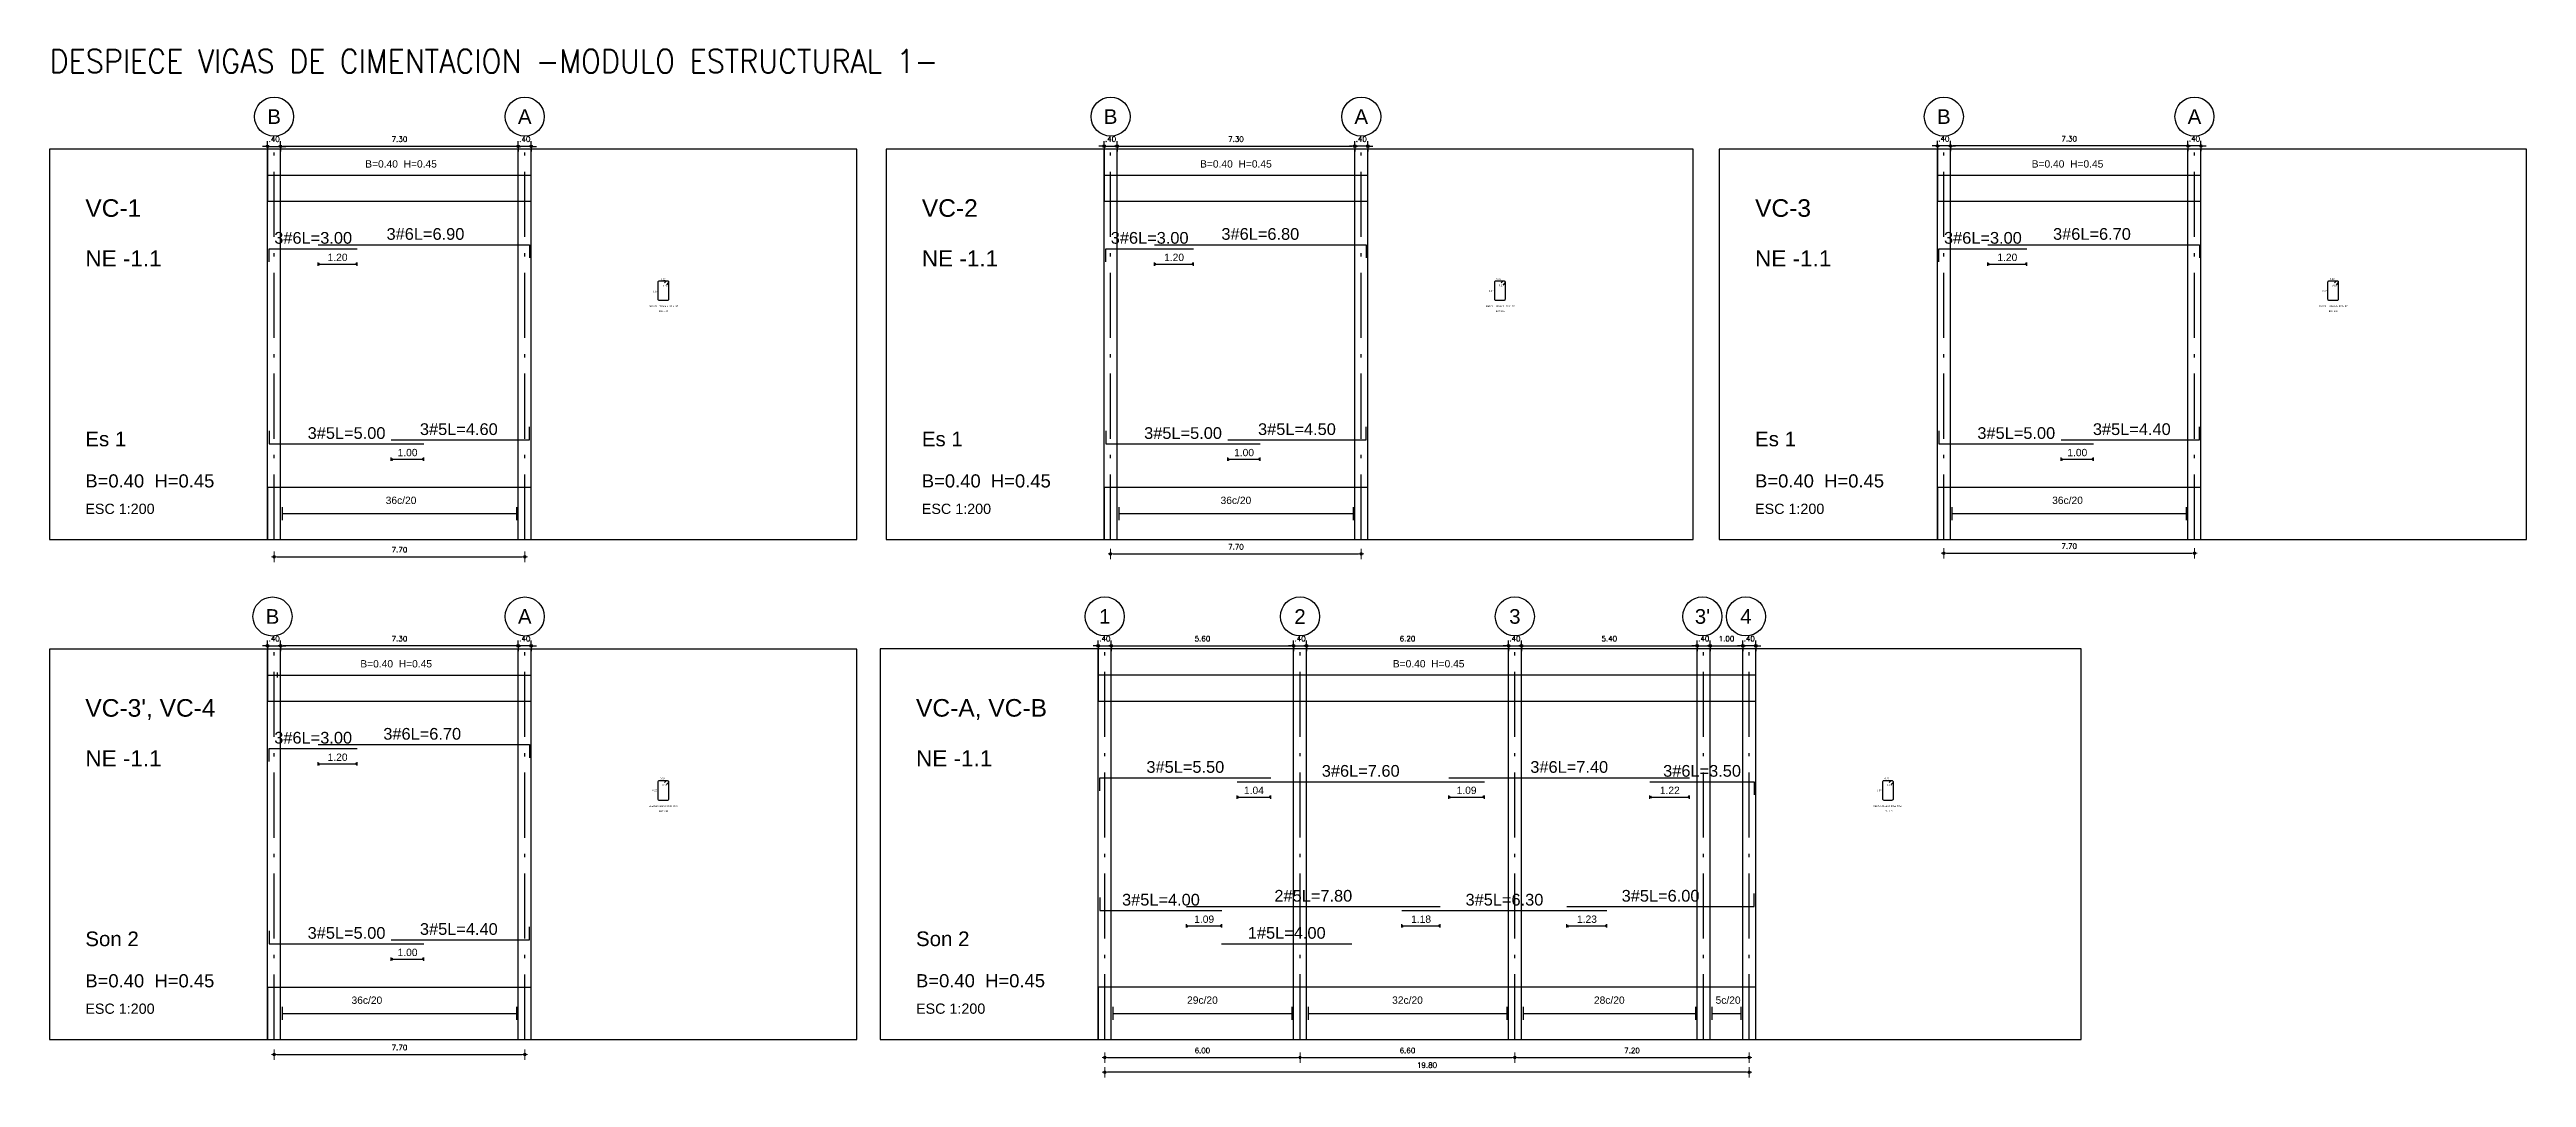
# Model space of a CAD drawing. Header units: feet. Extents: x -398 to 164, y -304 to 319.
# Drawn here: x -398.4 to -322.3, y -215.6 to -184 of the extents above; entities that cross this region are included whole.
import ezdxf
from ezdxf.enums import TextEntityAlignment as Align

# ---------------------------------------------------------------- set-up
doc = ezdxf.new("R2010")
doc.units = ezdxf.units.FT
doc.header["$MEASUREMENT"] = 0
doc.linetypes.add('EJES', pattern=[3, 2, -0.5, 0, -0.5])
doc.layers.get('DEFPOINTS').update_dxf_attribs({"lineweight": 0})
for name, color, linetype in [('ACERO', 6, 'Continuous'), ('AXI', 7, 'Continuous'), ('CAJA-EXT', 7, 'Continuous'), ('CAJA-GEN', 4, 'Continuous'), ('Col', 7, 'Continuous'), ('DEF-REF', 7, 'Continuous'), ('DIM', 7, 'Continuous'), ('DIM-COL', 7, 'Continuous'), ('EJES', 9, 'EJES'), ('ESTR', 7, 'Continuous'), ('Estri', 7, 'Continuous'), ('NIVEL', 7, 'Continuous'), ('NOM-DESP', 7, 'Continuous'), ('TEXTO', 7, 'Continuous'), ('TX-EJES', 7, 'Continuous'), ('TX-V', 3, 'Continuous')]:
    doc.layers.add(name, color=color, linetype=linetype)
doc.layers.add('TX', color=60, linetype='Continuous', lineweight=0)
doc.styles.add('D100N', font='romans.shx', dxfattribs={"height": 0.16})
doc.styles.add('D200N', font='romans.shx', dxfattribs={"width": 0.9, "height": 0.32})
doc.styles.get("Standard").update_dxf_attribs({"font": 'arial.ttf'})
doc.dimstyles.new('D100', dxfattribs={"dimtxt": 0.15, "dimasz": 0.08, "dimexe": 0, "dimexo": 0, "dimgap": 0.14, "dimtad": 1, "dimzin": 4, "dimdsep": 46, "dimtxsty": 'D100N', "dimblk1": 'DIMBLK', "dimblk2": 'DIMBLK', "dimsah": 1, "dimcen": 0.09, "dimse1": 1, "dimse2": 1, "dimclrd": 9, "dimclre": 256, "dimclrt": 256, "dimadec": 0, "dimazin": 0, "dimtfac": 6, "dimtix": 1, "dimtmove": 2, "dimatfit": 3, "dimfxl": 1, "dimtvp": 0.466667, "dimtolj": 1, "dimtzin": 4, "dimarcsym": 0})

msp = doc.modelspace()

# ---------------------------------------------------------------- texts
at = {"layer": 'AXI'}
for p in [(-397.2535, -197.5071), (-371.5535, -197.5071), (-345.9535, -197.5071), (-397.2535, -212.8721), (-371.7321, -212.8705)]:
    msp.add_text('B=0.40  H=0.45', height=0.405, dxfattribs=at).set_placement(p)
at = {"layer": 'DEF-REF'}
for s, p in [('3#6L=3.00', (-390.2535, -190.0138)), ('3#6L=6.90', (-386.8035, -189.8938)), ('3#6L=3.00', (-364.5535, -190.0138)), ('3#6L=6.80', (-361.1535, -189.8938)), ('3#6L=3.00', (-338.9535, -190.0138)), ('3#6L=6.70', (-335.6035, -189.8938)), ('3#5L=4.60', (-385.7785, -195.8938)), ('3#5L=4.50', (-360.0285, -195.8938)), ('3#5L=4.40', (-334.3785, -195.8938)), ('3#5L=5.00', (-389.2285, -196.0138)), ('3#5L=5.00', (-363.5285, -196.0138)), ('3#5L=5.00', (-337.9285, -196.0138)), ('3#6L=3.00', (-390.2535, -205.3788)), ('3#6L=6.70', (-386.9035, -205.2588)), ('3#5L=5.50', (-363.4571, -206.2772)), ('3#6L=7.60', (-358.0692, -206.3972)), ('3#6L=7.40', (-351.6631, -206.2772)), ('3#6L=3.50', (-347.5821, -206.3972)), ('3#5L=4.00', (-364.2071, -210.3572)), ('2#5L=7.80', (-359.5258, -210.2372)), ('3#5L=6.30', (-353.6535, -210.3572)), ('3#5L=6.00', (-348.8571, -210.2372)), ('3#5L=5.00', (-389.2285, -211.3788)), ('3#5L=4.40', (-385.7785, -211.2588)), ('1#5L=4.00', (-360.3421, -211.3772))]:
    msp.add_text(s, height=0.36, dxfattribs=at).set_placement(p, align=Align.CENTER)
at = {"layer": 'DIM'}
for s, p in [('1.20', (-389.5035, -190.5454)), ('1.20', (-363.8035, -190.5454)), ('1.20', (-338.2035, -190.5454)), ('1.00', (-387.3535, -196.5454)), ('1.00', (-361.6535, -196.5454)), ('1.00', (-336.0535, -196.5454)), ('1.20', (-389.5035, -205.9104)), ('1.04', (-361.3506, -206.9288)), ('1.09', (-354.8161, -206.9288)), ('1.22', (-348.5726, -206.9288)), ('1.09', (-362.879, -210.8888)), ('1.18', (-356.2147, -210.8888)), ('1.23', (-351.1178, -210.8888)), ('1.00', (-387.3535, -211.9104))]:
    msp.add_text(s, height=0.225, dxfattribs=at).set_placement(p, align=Align.CENTER)
at = {"layer": 'ESTR'}
for s, height, p in [('0.37', 0.05236, (-379.744, -191.5055)), ('0.32', 0.05236, (-379.5042, -191.1348)), ('0.10', 0.05236, (-379.4371, -191.3389)), ('0.37', 0.05236, (-354.0625, -191.487)), ('0.32', 0.05236, (-353.8227, -191.1163)), ('0.10', 0.05236, (-353.7556, -191.3203)), ('0.37', 0.05236, (-328.4625, -191.487)), ('0.32', 0.05236, (-328.2227, -191.1163)), ('0.10', 0.05236, (-328.1556, -191.3203)), (' 36E#3L=158cm b=32 h=37', 0.052364, (-379.4935, -191.9632)), (' 36E#3L=158cm b=32 h=37', 0.052364, (-353.7935, -191.9632)), ('36E#3L=158cm b=32 h=37', 0.052364, (-328.1935, -191.9632)), ('0.37', 0.05236, (-379.7625, -206.852)), ('0.32', 0.05236, (-379.5227, -206.4813)), ('0.10', 0.05236, (-379.4556, -206.6854)), ('0.37', 0.05236, (-342.1411, -206.8504)), ('0.32', 0.05236, (-341.9013, -206.4797)), ('0.10', 0.05236, (-341.8343, -206.6838)), ('36E#3L=158cm b=32 h=37', 0.052364, (-379.4935, -207.3282)), ('94E#3L=158cm b=32 h=37', 0.052364, (-341.8721, -207.3266))]:
    msp.add_text(s, height=height, dxfattribs=at).set_placement(p, align=Align.CENTER)
at = {"layer": 'NIVEL'}
for p in [(-397.2535, -190.7138), (-371.5535, -190.7138), (-345.9535, -190.7138), (-397.2535, -206.0788), (-371.7321, -206.0772)]:
    msp.add_text('NE -1.1', height=0.495, dxfattribs=at).set_placement(p)
at = {"layer": 'NOM-DESP'}
for s, p in [('VC-1', (-397.2535, -189.1871)), ('VC-2', (-371.5535, -189.1871)), ('VC-3', (-345.9535, -189.1871)), ("VC-3', VC-4", (-397.2535, -204.5522)), ('VC-A, VC-B', (-371.7321, -204.5506))]:
    msp.add_text(s, height=0.54, dxfattribs=at).set_placement(p)
at = {"layer": 'TEXTO'}
for s, p in [('B=0.40  H=0.45', (-387.5535, -187.6738)), ('B=0.40  H=0.45', (-361.9035, -187.6738)), ('B=0.40  H=0.45', (-336.3534, -187.6738)), ('36c/20', (-387.5535, -198.0138)), ('36c/20', (-361.9035, -198.0138)), ('36c/20', (-336.3535, -198.0138)), ('B=0.40  H=0.45', (-387.7035, -203.0388)), ('B=0.40  H=0.45', (-355.9821, -203.0372)), ('36c/20', (-388.6035, -213.3788)), ('29c/20', (-362.9321, -213.3772)), ('32c/20', (-356.6321, -213.3772)), ('28c/20', (-350.4321, -213.3772)), ('5c/20', (-346.7821, -213.3772))]:
    msp.add_text(s, height=0.225, dxfattribs=at).set_placement(p, align=Align.CENTER)
for p in [(-379.348, -192.1125), (-353.648, -192.1125), (-328.048, -192.1125), (-379.348, -207.4776), (-341.7266, -207.476)]:
    msp.add_text('ESC 1:20', height=0.04582, dxfattribs=at).set_placement(p, align=Align.RIGHT)
for p in [(-397.2535, -198.3204), (-371.5535, -198.3204), (-345.9535, -198.3204), (-397.2535, -213.6855), (-371.7321, -213.6839)]:
    msp.add_text('ESC 1:200', height=0.315, dxfattribs=at).set_placement(p)
at = {"layer": 'TX', "insert": (-398.3535, -184.0446), "char_height": 0.72, "attachment_point": 1, "style": 'D200N'}
msp.add_mtext('\\pxql;DESPIECE VIGAS DE CIMENTACION -MODULO ESTRUCTURAL 1-', dxfattribs=at)
at = {"layer": 'TX-EJES'}
for s, p in [('B', (-391.4535, -186.1071)), ('A', (-383.7535, -186.1071)), ('B', (-365.7535, -186.1071)), ('A', (-358.0535, -186.1071)), ('B', (-340.1535, -186.1071)), ('A', (-332.4535, -186.1071)), ('B', (-391.5035, -201.4721)), ('A', (-383.7535, -201.4721)), ('1', (-365.9321, -201.4705)), ('2', (-359.9342, -201.4705)), ('3', (-353.3342, -201.4705)), ("3'", (-347.5711, -201.4705)), ('4', (-346.2342, -201.4705))]:
    msp.add_text(s, height=0.45, dxfattribs=at).set_placement(p, align=Align.MIDDLE)
at = {"layer": 'TX-V'}
for s, p in [('Es 1', (-397.2535, -196.2405)), ('Es 1', (-371.5535, -196.2405)), ('Es 1', (-345.9535, -196.2405)), ('Son 2', (-397.2535, -211.6055)), ('Son 2', (-371.7321, -211.6039))]:
    msp.add_text(s, height=0.45, dxfattribs=at).set_placement(p)

# ---------------------------------------------------------------- blocks, each defined once
blk = doc.blocks.new('DIMBLK')
for q in [(0, 2), (0, -2), (-1, 0), (1, 0)]:
    blk.add_line((0, 0), q)
blk.add_circle((0, 0), 0.5)
blk = doc.blocks.new('*D232')
at = {"layer": 'DEFPOINTS', "color": 9, "lineweight": -2, "transparency": 16777216}
blk.add_line((-391.373, -199.639), (-383.833, -199.639), dxfattribs=at)
at = {"layer": 'DEFPOINTS', "color": 0, "transparency": 16777216}
for p in [(-391.453, -199.107), (-383.753, -199.107), (-383.753, -199.639)]:
    blk.add_point(p, dxfattribs=at)
at = {"layer": 'DEFPOINTS', "color": 9, "lineweight": -2, "transparency": 16777216, "xscale": 0.08, "yscale": 0.08, "zscale": 0.08, "rotation": 180}
blk.add_blockref('DIMBLK', (-391.453, -199.639), dxfattribs=at)
at = {"layer": 'DEFPOINTS', "color": 9, "lineweight": -2, "transparency": 16777216, "xscale": 0.08, "yscale": 0.08, "zscale": 0.08}
blk.add_blockref('DIMBLK', (-383.753, -199.639), dxfattribs=at)
at = {"layer": 'DEFPOINTS', "transparency": 16777216, "insert": (-387.603, -199.419), "char_height": 0.16, "attachment_point": 5, "style": 'D100N'}
blk.add_mtext('\\A1;7.70', dxfattribs=at)
blk = doc.blocks.new('*D233')
at = {"layer": 'DEFPOINTS', "color": 9, "lineweight": -2, "transparency": 16777216}
blk.add_line((-365.673, -199.55), (-358.133, -199.55), dxfattribs=at)
at = {"layer": 'DEFPOINTS', "color": 0, "transparency": 16777216}
for p in [(-365.753, -199.107), (-358.053, -199.107), (-358.053, -199.55)]:
    blk.add_point(p, dxfattribs=at)
at = {"layer": 'DEFPOINTS', "color": 9, "lineweight": -2, "transparency": 16777216, "xscale": 0.08, "yscale": 0.08, "zscale": 0.08, "rotation": 180}
blk.add_blockref('DIMBLK', (-365.753, -199.55), dxfattribs=at)
at = {"layer": 'DEFPOINTS', "color": 9, "lineweight": -2, "transparency": 16777216, "xscale": 0.08, "yscale": 0.08, "zscale": 0.08}
blk.add_blockref('DIMBLK', (-358.053, -199.55), dxfattribs=at)
at = {"layer": 'DEFPOINTS', "transparency": 16777216, "insert": (-361.903, -199.33), "char_height": 0.16, "attachment_point": 5, "style": 'D100N'}
blk.add_mtext('\\A1;7.70', dxfattribs=at)
blk = doc.blocks.new('*D234')
at = {"layer": 'DEFPOINTS', "color": 9, "lineweight": -2, "transparency": 16777216}
blk.add_line((-340.073, -199.53), (-332.533, -199.53), dxfattribs=at)
at = {"layer": 'DEFPOINTS', "color": 0, "transparency": 16777216}
for p in [(-340.153, -199.107), (-332.453, -199.107), (-332.453, -199.53)]:
    blk.add_point(p, dxfattribs=at)
at = {"layer": 'DEFPOINTS', "color": 9, "lineweight": -2, "transparency": 16777216, "xscale": 0.08, "yscale": 0.08, "zscale": 0.08, "rotation": 180}
blk.add_blockref('DIMBLK', (-340.153, -199.53), dxfattribs=at)
at = {"layer": 'DEFPOINTS', "color": 9, "lineweight": -2, "transparency": 16777216, "xscale": 0.08, "yscale": 0.08, "zscale": 0.08}
blk.add_blockref('DIMBLK', (-332.453, -199.53), dxfattribs=at)
at = {"layer": 'DEFPOINTS', "transparency": 16777216, "insert": (-336.303, -199.31), "char_height": 0.16, "attachment_point": 5, "style": 'D100N'}
blk.add_mtext('\\A1;7.70', dxfattribs=at)
blk = doc.blocks.new('*D235')
at = {"layer": 'DEFPOINTS', "color": 9, "lineweight": -2, "transparency": 16777216}
blk.add_line((-365.852, -215.03), (-360.014, -215.03), dxfattribs=at)
at = {"layer": 'DEFPOINTS', "color": 0, "transparency": 16777216}
for p in [(-365.932, -214.47), (-359.934, -214.47), (-359.934, -215.03)]:
    blk.add_point(p, dxfattribs=at)
at = {"layer": 'DEFPOINTS', "color": 9, "lineweight": -2, "transparency": 16777216, "xscale": 0.08, "yscale": 0.08, "zscale": 0.08, "rotation": 180}
blk.add_blockref('DIMBLK', (-365.932, -215.03), dxfattribs=at)
at = {"layer": 'DEFPOINTS', "color": 9, "lineweight": -2, "transparency": 16777216, "xscale": 0.08, "yscale": 0.08, "zscale": 0.08}
blk.add_blockref('DIMBLK', (-359.934, -215.03), dxfattribs=at)
at = {"layer": 'DEFPOINTS', "transparency": 16777216, "insert": (-362.933, -214.81), "char_height": 0.16, "attachment_point": 5, "style": 'D100N'}
blk.add_mtext('\\A1;6.00', dxfattribs=at)
blk = doc.blocks.new('*D236')
at = {"layer": 'DEFPOINTS', "color": 9, "lineweight": -2, "transparency": 16777216}
blk.add_line((-391.373, -214.938), (-383.833, -214.938), dxfattribs=at)
at = {"layer": 'DEFPOINTS', "color": 0, "transparency": 16777216}
for p in [(-391.453, -214.472), (-383.753, -214.472), (-383.753, -214.938)]:
    blk.add_point(p, dxfattribs=at)
at = {"layer": 'DEFPOINTS', "color": 9, "lineweight": -2, "transparency": 16777216, "xscale": 0.08, "yscale": 0.08, "zscale": 0.08, "rotation": 180}
blk.add_blockref('DIMBLK', (-391.453, -214.938), dxfattribs=at)
at = {"layer": 'DEFPOINTS', "color": 9, "lineweight": -2, "transparency": 16777216, "xscale": 0.08, "yscale": 0.08, "zscale": 0.08}
blk.add_blockref('DIMBLK', (-383.753, -214.938), dxfattribs=at)
at = {"layer": 'DEFPOINTS', "transparency": 16777216, "insert": (-387.603, -214.718), "char_height": 0.16, "attachment_point": 5, "style": 'D100N'}
blk.add_mtext('\\A1;7.70', dxfattribs=at)
blk = doc.blocks.new('*D237')
at = {"layer": 'DEFPOINTS', "color": 9, "lineweight": -2, "transparency": 16777216}
blk.add_line((-359.854, -215.03), (-353.414, -215.03), dxfattribs=at)
at = {"layer": 'DEFPOINTS', "color": 0, "transparency": 16777216}
for p in [(-359.934, -214.47), (-353.334, -214.47), (-353.334, -215.03)]:
    blk.add_point(p, dxfattribs=at)
at = {"layer": 'DEFPOINTS', "color": 9, "lineweight": -2, "transparency": 16777216, "xscale": 0.08, "yscale": 0.08, "zscale": 0.08, "rotation": 180}
blk.add_blockref('DIMBLK', (-359.934, -215.03), dxfattribs=at)
at = {"layer": 'DEFPOINTS', "color": 9, "lineweight": -2, "transparency": 16777216, "xscale": 0.08, "yscale": 0.08, "zscale": 0.08}
blk.add_blockref('DIMBLK', (-353.334, -215.03), dxfattribs=at)
at = {"layer": 'DEFPOINTS', "transparency": 16777216, "insert": (-356.634, -214.81), "char_height": 0.16, "attachment_point": 5, "style": 'D100N'}
blk.add_mtext('\\A1;6.60', dxfattribs=at)
blk = doc.blocks.new('*D238')
at = {"layer": 'DEFPOINTS', "color": 9, "lineweight": -2, "transparency": 16777216}
blk.add_line((-353.254, -215.03), (-346.214, -215.03), dxfattribs=at)
at = {"layer": 'DEFPOINTS', "color": 0, "transparency": 16777216}
for p in [(-353.334, -214.47), (-346.134, -214.47), (-346.134, -215.03)]:
    blk.add_point(p, dxfattribs=at)
at = {"layer": 'DEFPOINTS', "color": 9, "lineweight": -2, "transparency": 16777216, "xscale": 0.08, "yscale": 0.08, "zscale": 0.08, "rotation": 180}
blk.add_blockref('DIMBLK', (-353.334, -215.03), dxfattribs=at)
at = {"layer": 'DEFPOINTS', "color": 9, "lineweight": -2, "transparency": 16777216, "xscale": 0.08, "yscale": 0.08, "zscale": 0.08}
blk.add_blockref('DIMBLK', (-346.134, -215.03), dxfattribs=at)
at = {"layer": 'DEFPOINTS', "transparency": 16777216, "insert": (-349.734, -214.81), "char_height": 0.16, "attachment_point": 5, "style": 'D100N'}
blk.add_mtext('\\A1;7.20', dxfattribs=at)
blk = doc.blocks.new('*D239')
at = {"layer": 'DEFPOINTS', "color": 9, "lineweight": -2, "transparency": 16777216}
blk.add_line((-346.214, -215.482), (-365.852, -215.482), dxfattribs=at)
at = {"layer": 'DEFPOINTS', "color": 0, "transparency": 16777216}
for p in [(-365.932, -214.47), (-346.134, -214.47), (-365.932, -215.482)]:
    blk.add_point(p, dxfattribs=at)
at = {"layer": 'DEFPOINTS', "color": 9, "lineweight": -2, "transparency": 16777216, "xscale": 0.08, "yscale": 0.08, "zscale": 0.08, "rotation": 180}
blk.add_blockref('DIMBLK', (-365.932, -215.482), dxfattribs=at)
at = {"layer": 'DEFPOINTS', "color": 9, "lineweight": -2, "transparency": 16777216, "xscale": 0.08, "yscale": 0.08, "zscale": 0.08}
blk.add_blockref('DIMBLK', (-346.134, -215.482), dxfattribs=at)
at = {"layer": 'DEFPOINTS', "transparency": 16777216, "insert": (-356.033, -215.262), "char_height": 0.16, "attachment_point": 5, "style": 'D100N'}
blk.add_mtext('\\A1;19.80', dxfattribs=at)
blk = doc.blocks.new('*D263')
at = {"layer": 'DEFPOINTS', "color": 0, "transparency": 16777216}
for p in [(-332.653, -187.008), (-332.653, -187.107), (-332.253, -187.107)]:
    blk.add_point(p, dxfattribs=at)
at = {"layer": 'DIM', "color": 9, "lineweight": -2, "transparency": 16777216}
for p, q in [((-332.733, -187.008), (-332.813, -187.008)), ((-332.253, -187.008), (-332.653, -187.008)), ((-332.173, -187.008), (-332.093, -187.008))]:
    blk.add_line(p, q, dxfattribs=at)
at = {"layer": 'DIM', "color": 9, "lineweight": -2, "transparency": 16777216, "xscale": 0.08, "yscale": 0.08, "zscale": 0.08}
blk.add_blockref('DIMBLK', (-332.653, -187.008), dxfattribs=at)
at = {"layer": 'DIM', "color": 9, "lineweight": -2, "transparency": 16777216, "xscale": 0.08, "yscale": 0.08, "zscale": 0.08, "rotation": 180}
blk.add_blockref('DIMBLK', (-332.253, -187.008), dxfattribs=at)
at = {"layer": 'DIM', "transparency": 16777216, "insert": (-332.453, -186.788), "char_height": 0.16, "attachment_point": 5, "style": 'D100N'}
blk.add_mtext('\\A1;.40', dxfattribs=at)
blk = doc.blocks.new('*D264')
at = {"layer": 'DEFPOINTS', "color": 0, "transparency": 16777216}
for p in [(-339.953, -187.008), (-339.953, -187.107), (-332.653, -187.107)]:
    blk.add_point(p, dxfattribs=at)
at = {"layer": 'DIM', "color": 9, "lineweight": -2, "transparency": 16777216}
blk.add_line((-332.733, -187.008), (-339.873, -187.008), dxfattribs=at)
at = {"layer": 'DIM', "color": 9, "lineweight": -2, "transparency": 16777216, "xscale": 0.08, "yscale": 0.08, "zscale": 0.08, "rotation": 180}
blk.add_blockref('DIMBLK', (-339.953, -187.008), dxfattribs=at)
at = {"layer": 'DIM', "color": 9, "lineweight": -2, "transparency": 16777216, "xscale": 0.08, "yscale": 0.08, "zscale": 0.08}
blk.add_blockref('DIMBLK', (-332.653, -187.008), dxfattribs=at)
at = {"layer": 'DIM', "transparency": 16777216, "insert": (-336.303, -186.788), "char_height": 0.16, "attachment_point": 5, "style": 'D100N'}
blk.add_mtext('\\A1;7.30', dxfattribs=at)
blk = doc.blocks.new('*D265')
at = {"layer": 'DEFPOINTS', "color": 0, "transparency": 16777216}
for p in [(-340.353, -187.008), (-340.353, -187.107), (-339.953, -187.107)]:
    blk.add_point(p, dxfattribs=at)
at = {"layer": 'DIM', "color": 9, "lineweight": -2, "transparency": 16777216}
for p, q in [((-340.433, -187.008), (-340.513, -187.008)), ((-339.953, -187.008), (-340.353, -187.008)), ((-339.873, -187.008), (-339.793, -187.008))]:
    blk.add_line(p, q, dxfattribs=at)
at = {"layer": 'DIM', "color": 9, "lineweight": -2, "transparency": 16777216, "xscale": 0.08, "yscale": 0.08, "zscale": 0.08}
blk.add_blockref('DIMBLK', (-340.353, -187.008), dxfattribs=at)
at = {"layer": 'DIM', "color": 9, "lineweight": -2, "transparency": 16777216, "xscale": 0.08, "yscale": 0.08, "zscale": 0.08, "rotation": 180}
blk.add_blockref('DIMBLK', (-339.953, -187.008), dxfattribs=at)
at = {"layer": 'DIM', "transparency": 16777216, "insert": (-340.153, -186.788), "char_height": 0.16, "attachment_point": 5, "style": 'D100N'}
blk.add_mtext('\\A1;.40', dxfattribs=at)
blk = doc.blocks.new('*D266')
at = {"layer": 'DEFPOINTS', "color": 0, "transparency": 16777216}
for p in [(-383.953, -187.023), (-383.953, -187.107), (-383.553, -187.107)]:
    blk.add_point(p, dxfattribs=at)
at = {"layer": 'DIM', "color": 9, "lineweight": -2, "transparency": 16777216}
for p, q in [((-384.033, -187.023), (-384.113, -187.023)), ((-383.553, -187.023), (-383.953, -187.023)), ((-383.473, -187.023), (-383.393, -187.023))]:
    blk.add_line(p, q, dxfattribs=at)
at = {"layer": 'DIM', "color": 9, "lineweight": -2, "transparency": 16777216, "xscale": 0.08, "yscale": 0.08, "zscale": 0.08}
blk.add_blockref('DIMBLK', (-383.953, -187.023), dxfattribs=at)
at = {"layer": 'DIM', "color": 9, "lineweight": -2, "transparency": 16777216, "xscale": 0.08, "yscale": 0.08, "zscale": 0.08, "rotation": 180}
blk.add_blockref('DIMBLK', (-383.553, -187.023), dxfattribs=at)
at = {"layer": 'DIM', "transparency": 16777216, "insert": (-383.753, -186.803), "char_height": 0.16, "attachment_point": 5, "style": 'D100N'}
blk.add_mtext('\\A1;.40', dxfattribs=at)
blk = doc.blocks.new('*D267')
at = {"layer": 'DEFPOINTS', "color": 0, "transparency": 16777216}
for p in [(-391.253, -187.023), (-391.253, -187.107), (-383.953, -187.107)]:
    blk.add_point(p, dxfattribs=at)
at = {"layer": 'DIM', "color": 9, "lineweight": -2, "transparency": 16777216}
blk.add_line((-384.033, -187.023), (-391.173, -187.023), dxfattribs=at)
at = {"layer": 'DIM', "color": 9, "lineweight": -2, "transparency": 16777216, "xscale": 0.08, "yscale": 0.08, "zscale": 0.08, "rotation": 180}
blk.add_blockref('DIMBLK', (-391.253, -187.023), dxfattribs=at)
at = {"layer": 'DIM', "color": 9, "lineweight": -2, "transparency": 16777216, "xscale": 0.08, "yscale": 0.08, "zscale": 0.08}
blk.add_blockref('DIMBLK', (-383.953, -187.023), dxfattribs=at)
at = {"layer": 'DIM', "transparency": 16777216, "insert": (-387.603, -186.803), "char_height": 0.16, "attachment_point": 5, "style": 'D100N'}
blk.add_mtext('\\A1;7.30', dxfattribs=at)
blk = doc.blocks.new('*D268')
at = {"layer": 'DEFPOINTS', "color": 0, "transparency": 16777216}
for p in [(-391.653, -187.107), (-391.253, -187.023), (-391.253, -187.103)]:
    blk.add_point(p, dxfattribs=at)
at = {"layer": 'DIM', "color": 9, "lineweight": -2, "transparency": 16777216}
for p, q in [((-391.733, -187.023), (-391.813, -187.023)), ((-391.653, -187.023), (-391.253, -187.023)), ((-391.173, -187.023), (-391.093, -187.023))]:
    blk.add_line(p, q, dxfattribs=at)
at = {"layer": 'DIM', "color": 9, "lineweight": -2, "transparency": 16777216, "xscale": 0.08, "yscale": 0.08, "zscale": 0.08}
blk.add_blockref('DIMBLK', (-391.653, -187.023), dxfattribs=at)
at = {"layer": 'DIM', "color": 9, "lineweight": -2, "transparency": 16777216, "xscale": 0.08, "yscale": 0.08, "zscale": 0.08, "rotation": 180}
blk.add_blockref('DIMBLK', (-391.253, -187.023), dxfattribs=at)
at = {"layer": 'DIM', "transparency": 16777216, "insert": (-391.453, -186.803), "char_height": 0.16, "attachment_point": 5, "style": 'D100N'}
blk.add_mtext('\\A1;.40', dxfattribs=at)
blk = doc.blocks.new('*D269')
at = {"layer": 'DEFPOINTS', "color": 0, "transparency": 16777216}
for p in [(-358.253, -187.018), (-358.253, -187.107), (-357.853, -187.107)]:
    blk.add_point(p, dxfattribs=at)
at = {"layer": 'DIM', "color": 9, "lineweight": -2, "transparency": 16777216}
for p, q in [((-358.333, -187.018), (-358.413, -187.018)), ((-357.853, -187.018), (-358.253, -187.018)), ((-357.773, -187.018), (-357.693, -187.018))]:
    blk.add_line(p, q, dxfattribs=at)
at = {"layer": 'DIM', "color": 9, "lineweight": -2, "transparency": 16777216, "xscale": 0.08, "yscale": 0.08, "zscale": 0.08}
blk.add_blockref('DIMBLK', (-358.253, -187.018), dxfattribs=at)
at = {"layer": 'DIM', "color": 9, "lineweight": -2, "transparency": 16777216, "xscale": 0.08, "yscale": 0.08, "zscale": 0.08, "rotation": 180}
blk.add_blockref('DIMBLK', (-357.853, -187.018), dxfattribs=at)
at = {"layer": 'DIM', "transparency": 16777216, "insert": (-358.053, -186.798), "char_height": 0.16, "attachment_point": 5, "style": 'D100N'}
blk.add_mtext('\\A1;.40', dxfattribs=at)
blk = doc.blocks.new('*D270')
at = {"layer": 'DEFPOINTS', "color": 0, "transparency": 16777216}
for p in [(-365.553, -187.107), (-358.253, -187.018), (-358.253, -187.107)]:
    blk.add_point(p, dxfattribs=at)
at = {"layer": 'DIM', "color": 9, "lineweight": -2, "transparency": 16777216}
blk.add_line((-365.473, -187.018), (-358.333, -187.018), dxfattribs=at)
at = {"layer": 'DIM', "color": 9, "lineweight": -2, "transparency": 16777216, "xscale": 0.08, "yscale": 0.08, "zscale": 0.08, "rotation": 180}
blk.add_blockref('DIMBLK', (-365.553, -187.018), dxfattribs=at)
at = {"layer": 'DIM', "color": 9, "lineweight": -2, "transparency": 16777216, "xscale": 0.08, "yscale": 0.08, "zscale": 0.08}
blk.add_blockref('DIMBLK', (-358.253, -187.018), dxfattribs=at)
at = {"layer": 'DIM', "transparency": 16777216, "insert": (-361.903, -186.798), "char_height": 0.16, "attachment_point": 5, "style": 'D100N'}
blk.add_mtext('\\A1;7.30', dxfattribs=at)
blk = doc.blocks.new('*D271')
at = {"layer": 'DEFPOINTS', "color": 0, "transparency": 16777216}
for p in [(-365.953, -187.107), (-365.553, -187.018), (-365.553, -187.107)]:
    blk.add_point(p, dxfattribs=at)
at = {"layer": 'DIM', "color": 9, "lineweight": -2, "transparency": 16777216}
for p, q in [((-366.033, -187.018), (-366.113, -187.018)), ((-365.953, -187.018), (-365.553, -187.018)), ((-365.473, -187.018), (-365.393, -187.018))]:
    blk.add_line(p, q, dxfattribs=at)
at = {"layer": 'DIM', "color": 9, "lineweight": -2, "transparency": 16777216, "xscale": 0.08, "yscale": 0.08, "zscale": 0.08}
blk.add_blockref('DIMBLK', (-365.953, -187.018), dxfattribs=at)
at = {"layer": 'DIM', "color": 9, "lineweight": -2, "transparency": 16777216, "xscale": 0.08, "yscale": 0.08, "zscale": 0.08, "rotation": 180}
blk.add_blockref('DIMBLK', (-365.553, -187.018), dxfattribs=at)
at = {"layer": 'DIM', "transparency": 16777216, "insert": (-365.753, -186.798), "char_height": 0.16, "attachment_point": 5, "style": 'D100N'}
blk.add_mtext('\\A1;.40', dxfattribs=at)
blk = doc.blocks.new('*D272')
at = {"layer": 'DEFPOINTS', "color": 0, "transparency": 16777216}
for p in [(-346.332, -202.374), (-346.332, -202.47), (-345.932, -202.47)]:
    blk.add_point(p, dxfattribs=at)
at = {"layer": 'DIM', "color": 9, "lineweight": -2, "transparency": 16777216}
for p, q in [((-346.412, -202.374), (-346.492, -202.374)), ((-345.932, -202.374), (-346.332, -202.374)), ((-345.852, -202.374), (-345.772, -202.374))]:
    blk.add_line(p, q, dxfattribs=at)
at = {"layer": 'DIM', "color": 9, "lineweight": -2, "transparency": 16777216, "xscale": 0.08, "yscale": 0.08, "zscale": 0.08}
blk.add_blockref('DIMBLK', (-346.332, -202.374), dxfattribs=at)
at = {"layer": 'DIM', "color": 9, "lineweight": -2, "transparency": 16777216, "xscale": 0.08, "yscale": 0.08, "zscale": 0.08, "rotation": 180}
blk.add_blockref('DIMBLK', (-345.932, -202.374), dxfattribs=at)
at = {"layer": 'DIM', "transparency": 16777216, "insert": (-346.132, -202.154), "char_height": 0.16, "attachment_point": 5, "style": 'D100N'}
blk.add_mtext('\\A1;.40', dxfattribs=at)
blk = doc.blocks.new('*D273')
at = {"layer": 'DEFPOINTS', "color": 0, "transparency": 16777216}
for p in [(-346.332, -202.374), (-347.332, -202.47), (-346.332, -202.47)]:
    blk.add_point(p, dxfattribs=at)
at = {"layer": 'DIM', "color": 9, "lineweight": -2, "transparency": 16777216}
blk.add_line((-347.252, -202.374), (-346.412, -202.374), dxfattribs=at)
at = {"layer": 'DIM', "color": 9, "lineweight": -2, "transparency": 16777216, "xscale": 0.08, "yscale": 0.08, "zscale": 0.08, "rotation": 180}
blk.add_blockref('DIMBLK', (-347.332, -202.374), dxfattribs=at)
at = {"layer": 'DIM', "color": 9, "lineweight": -2, "transparency": 16777216, "xscale": 0.08, "yscale": 0.08, "zscale": 0.08}
blk.add_blockref('DIMBLK', (-346.332, -202.374), dxfattribs=at)
at = {"layer": 'DIM', "transparency": 16777216, "insert": (-346.832, -202.154), "char_height": 0.16, "attachment_point": 5, "style": 'D100N'}
blk.add_mtext('\\A1;1.00', dxfattribs=at)
blk = doc.blocks.new('*D274')
at = {"layer": 'DEFPOINTS', "color": 0, "transparency": 16777216}
for p in [(-347.332, -202.374), (-347.732, -202.47), (-347.332, -202.47)]:
    blk.add_point(p, dxfattribs=at)
at = {"layer": 'DIM', "color": 9, "lineweight": -2, "transparency": 16777216}
for p, q in [((-347.812, -202.374), (-347.892, -202.374)), ((-347.732, -202.374), (-347.332, -202.374)), ((-347.252, -202.374), (-347.172, -202.374))]:
    blk.add_line(p, q, dxfattribs=at)
at = {"layer": 'DIM', "color": 9, "lineweight": -2, "transparency": 16777216, "xscale": 0.08, "yscale": 0.08, "zscale": 0.08}
blk.add_blockref('DIMBLK', (-347.732, -202.374), dxfattribs=at)
at = {"layer": 'DIM', "color": 9, "lineweight": -2, "transparency": 16777216, "xscale": 0.08, "yscale": 0.08, "zscale": 0.08, "rotation": 180}
blk.add_blockref('DIMBLK', (-347.332, -202.374), dxfattribs=at)
at = {"layer": 'DIM', "transparency": 16777216, "insert": (-347.532, -202.154), "char_height": 0.16, "attachment_point": 5, "style": 'D100N'}
blk.add_mtext('\\A1;.40', dxfattribs=at)
blk = doc.blocks.new('*D275')
at = {"layer": 'DEFPOINTS', "color": 0, "transparency": 16777216}
for p in [(-347.732, -202.374), (-353.132, -202.47), (-347.732, -202.47)]:
    blk.add_point(p, dxfattribs=at)
at = {"layer": 'DIM', "color": 9, "lineweight": -2, "transparency": 16777216}
blk.add_line((-353.052, -202.374), (-347.812, -202.374), dxfattribs=at)
at = {"layer": 'DIM', "color": 9, "lineweight": -2, "transparency": 16777216, "xscale": 0.08, "yscale": 0.08, "zscale": 0.08, "rotation": 180}
blk.add_blockref('DIMBLK', (-353.132, -202.374), dxfattribs=at)
at = {"layer": 'DIM', "color": 9, "lineweight": -2, "transparency": 16777216, "xscale": 0.08, "yscale": 0.08, "zscale": 0.08}
blk.add_blockref('DIMBLK', (-347.732, -202.374), dxfattribs=at)
at = {"layer": 'DIM', "transparency": 16777216, "insert": (-350.432, -202.154), "char_height": 0.16, "attachment_point": 5, "style": 'D100N'}
blk.add_mtext('\\A1;5.40', dxfattribs=at)
blk = doc.blocks.new('*D276')
at = {"layer": 'DEFPOINTS', "color": 0, "transparency": 16777216}
for p in [(-353.132, -202.374), (-353.532, -202.47), (-353.132, -202.47)]:
    blk.add_point(p, dxfattribs=at)
at = {"layer": 'DIM', "color": 9, "lineweight": -2, "transparency": 16777216}
for p, q in [((-353.612, -202.374), (-353.692, -202.374)), ((-353.532, -202.374), (-353.132, -202.374)), ((-353.052, -202.374), (-352.972, -202.374))]:
    blk.add_line(p, q, dxfattribs=at)
at = {"layer": 'DIM', "color": 9, "lineweight": -2, "transparency": 16777216, "xscale": 0.08, "yscale": 0.08, "zscale": 0.08}
blk.add_blockref('DIMBLK', (-353.532, -202.374), dxfattribs=at)
at = {"layer": 'DIM', "color": 9, "lineweight": -2, "transparency": 16777216, "xscale": 0.08, "yscale": 0.08, "zscale": 0.08, "rotation": 180}
blk.add_blockref('DIMBLK', (-353.132, -202.374), dxfattribs=at)
at = {"layer": 'DIM', "transparency": 16777216, "insert": (-353.332, -202.154), "char_height": 0.16, "attachment_point": 5, "style": 'D100N'}
blk.add_mtext('\\A1;.40', dxfattribs=at)
blk = doc.blocks.new('*D277')
at = {"layer": 'DEFPOINTS', "color": 0, "transparency": 16777216}
for p in [(-353.532, -202.374), (-359.732, -202.47), (-353.532, -202.47)]:
    blk.add_point(p, dxfattribs=at)
at = {"layer": 'DIM', "color": 9, "lineweight": -2, "transparency": 16777216}
blk.add_line((-359.652, -202.374), (-353.612, -202.374), dxfattribs=at)
at = {"layer": 'DIM', "color": 9, "lineweight": -2, "transparency": 16777216, "xscale": 0.08, "yscale": 0.08, "zscale": 0.08, "rotation": 180}
blk.add_blockref('DIMBLK', (-359.732, -202.374), dxfattribs=at)
at = {"layer": 'DIM', "color": 9, "lineweight": -2, "transparency": 16777216, "xscale": 0.08, "yscale": 0.08, "zscale": 0.08}
blk.add_blockref('DIMBLK', (-353.532, -202.374), dxfattribs=at)
at = {"layer": 'DIM', "transparency": 16777216, "insert": (-356.632, -202.154), "char_height": 0.16, "attachment_point": 5, "style": 'D100N'}
blk.add_mtext('\\A1;6.20', dxfattribs=at)
blk = doc.blocks.new('*D278')
at = {"layer": 'DEFPOINTS', "color": 0, "transparency": 16777216}
for p in [(-359.732, -202.374), (-360.132, -202.47), (-359.732, -202.47)]:
    blk.add_point(p, dxfattribs=at)
at = {"layer": 'DIM', "color": 9, "lineweight": -2, "transparency": 16777216}
for p, q in [((-360.212, -202.374), (-360.292, -202.374)), ((-360.132, -202.374), (-359.732, -202.374)), ((-359.652, -202.374), (-359.572, -202.374))]:
    blk.add_line(p, q, dxfattribs=at)
at = {"layer": 'DIM', "color": 9, "lineweight": -2, "transparency": 16777216, "xscale": 0.08, "yscale": 0.08, "zscale": 0.08}
blk.add_blockref('DIMBLK', (-360.132, -202.374), dxfattribs=at)
at = {"layer": 'DIM', "color": 9, "lineweight": -2, "transparency": 16777216, "xscale": 0.08, "yscale": 0.08, "zscale": 0.08, "rotation": 180}
blk.add_blockref('DIMBLK', (-359.732, -202.374), dxfattribs=at)
at = {"layer": 'DIM', "transparency": 16777216, "insert": (-359.932, -202.154), "char_height": 0.16, "attachment_point": 5, "style": 'D100N'}
blk.add_mtext('\\A1;.40', dxfattribs=at)
blk = doc.blocks.new('*D279')
at = {"layer": 'DEFPOINTS', "color": 0, "transparency": 16777216}
for p in [(-360.132, -202.374), (-365.732, -202.47), (-360.132, -202.47)]:
    blk.add_point(p, dxfattribs=at)
at = {"layer": 'DIM', "color": 9, "lineweight": -2, "transparency": 16777216}
blk.add_line((-365.652, -202.374), (-360.212, -202.374), dxfattribs=at)
at = {"layer": 'DIM', "color": 9, "lineweight": -2, "transparency": 16777216, "xscale": 0.08, "yscale": 0.08, "zscale": 0.08, "rotation": 180}
blk.add_blockref('DIMBLK', (-365.732, -202.374), dxfattribs=at)
at = {"layer": 'DIM', "color": 9, "lineweight": -2, "transparency": 16777216, "xscale": 0.08, "yscale": 0.08, "zscale": 0.08}
blk.add_blockref('DIMBLK', (-360.132, -202.374), dxfattribs=at)
at = {"layer": 'DIM', "transparency": 16777216, "insert": (-362.932, -202.154), "char_height": 0.16, "attachment_point": 5, "style": 'D100N'}
blk.add_mtext('\\A1;5.60', dxfattribs=at)
blk = doc.blocks.new('*D280')
at = {"layer": 'DEFPOINTS', "color": 0, "transparency": 16777216}
for p in [(-365.732, -202.374), (-366.132, -202.47), (-365.732, -202.47)]:
    blk.add_point(p, dxfattribs=at)
at = {"layer": 'DIM', "color": 9, "lineweight": -2, "transparency": 16777216}
for p, q in [((-366.212, -202.374), (-366.292, -202.374)), ((-366.132, -202.374), (-365.732, -202.374)), ((-365.652, -202.374), (-365.572, -202.374))]:
    blk.add_line(p, q, dxfattribs=at)
at = {"layer": 'DIM', "color": 9, "lineweight": -2, "transparency": 16777216, "xscale": 0.08, "yscale": 0.08, "zscale": 0.08}
blk.add_blockref('DIMBLK', (-366.132, -202.374), dxfattribs=at)
at = {"layer": 'DIM', "color": 9, "lineweight": -2, "transparency": 16777216, "xscale": 0.08, "yscale": 0.08, "zscale": 0.08, "rotation": 180}
blk.add_blockref('DIMBLK', (-365.732, -202.374), dxfattribs=at)
at = {"layer": 'DIM', "transparency": 16777216, "insert": (-365.932, -202.154), "char_height": 0.16, "attachment_point": 5, "style": 'D100N'}
blk.add_mtext('\\A1;.40', dxfattribs=at)
blk = doc.blocks.new('*D281')
at = {"layer": 'DEFPOINTS', "color": 0, "transparency": 16777216}
for p in [(-383.953, -202.375), (-383.953, -202.472), (-383.553, -202.472)]:
    blk.add_point(p, dxfattribs=at)
at = {"layer": 'DIM', "color": 9, "lineweight": -2, "transparency": 16777216}
for p, q in [((-384.033, -202.375), (-384.113, -202.375)), ((-383.553, -202.375), (-383.953, -202.375)), ((-383.473, -202.375), (-383.393, -202.375))]:
    blk.add_line(p, q, dxfattribs=at)
at = {"layer": 'DIM', "color": 9, "lineweight": -2, "transparency": 16777216, "xscale": 0.08, "yscale": 0.08, "zscale": 0.08}
blk.add_blockref('DIMBLK', (-383.953, -202.375), dxfattribs=at)
at = {"layer": 'DIM', "color": 9, "lineweight": -2, "transparency": 16777216, "xscale": 0.08, "yscale": 0.08, "zscale": 0.08, "rotation": 180}
blk.add_blockref('DIMBLK', (-383.553, -202.375), dxfattribs=at)
at = {"layer": 'DIM', "transparency": 16777216, "insert": (-383.753, -202.155), "char_height": 0.16, "attachment_point": 5, "style": 'D100N'}
blk.add_mtext('\\A1;.40', dxfattribs=at)
blk = doc.blocks.new('*D282')
at = {"layer": 'DEFPOINTS', "color": 0, "transparency": 16777216}
for p in [(-391.253, -202.375), (-391.253, -202.472), (-383.953, -202.472)]:
    blk.add_point(p, dxfattribs=at)
at = {"layer": 'DIM', "color": 9, "lineweight": -2, "transparency": 16777216}
blk.add_line((-384.033, -202.375), (-391.173, -202.375), dxfattribs=at)
at = {"layer": 'DIM', "color": 9, "lineweight": -2, "transparency": 16777216, "xscale": 0.08, "yscale": 0.08, "zscale": 0.08, "rotation": 180}
blk.add_blockref('DIMBLK', (-391.253, -202.375), dxfattribs=at)
at = {"layer": 'DIM', "color": 9, "lineweight": -2, "transparency": 16777216, "xscale": 0.08, "yscale": 0.08, "zscale": 0.08}
blk.add_blockref('DIMBLK', (-383.953, -202.375), dxfattribs=at)
at = {"layer": 'DIM', "transparency": 16777216, "insert": (-387.603, -202.155), "char_height": 0.16, "attachment_point": 5, "style": 'D100N'}
blk.add_mtext('\\A1;7.30', dxfattribs=at)
blk = doc.blocks.new('*D283')
at = {"layer": 'DEFPOINTS', "color": 0, "transparency": 16777216}
for p in [(-391.253, -202.375), (-391.653, -202.472), (-391.253, -202.455)]:
    blk.add_point(p, dxfattribs=at)
at = {"layer": 'DIM', "color": 9, "lineweight": -2, "transparency": 16777216}
for p, q in [((-391.733, -202.375), (-391.813, -202.375)), ((-391.653, -202.375), (-391.253, -202.375)), ((-391.173, -202.375), (-391.093, -202.375))]:
    blk.add_line(p, q, dxfattribs=at)
at = {"layer": 'DIM', "color": 9, "lineweight": -2, "transparency": 16777216, "xscale": 0.08, "yscale": 0.08, "zscale": 0.08}
blk.add_blockref('DIMBLK', (-391.653, -202.375), dxfattribs=at)
at = {"layer": 'DIM', "color": 9, "lineweight": -2, "transparency": 16777216, "xscale": 0.08, "yscale": 0.08, "zscale": 0.08, "rotation": 180}
blk.add_blockref('DIMBLK', (-391.253, -202.375), dxfattribs=at)
at = {"layer": 'DIM', "transparency": 16777216, "insert": (-391.453, -202.155), "char_height": 0.16, "attachment_point": 5, "style": 'D100N'}
blk.add_mtext('\\A1;.40', dxfattribs=at)

# ---------------------------------------------------------------- dimensions: what is measured, and where the dimension line sits
at = {"layer": 'DEFPOINTS'}
for base, p1, p2, picture, middle in [((-383.7535, -199.6395), (-391.4535, -199.1071), (-383.7535, -199.1071), '*D232', (-387.6035, -199.4195)), ((-358.0535, -199.5504), (-365.7535, -199.1071), (-358.0535, -199.1071), '*D233', (-361.9035, -199.3304)), ((-332.4535, -199.5295), (-340.1535, -199.1071), (-332.4535, -199.1071), '*D234', (-336.3035, -199.3095)), ((-383.7535, -214.9378), (-391.4535, -214.4721), (-383.7535, -214.4721), '*D236', (-387.6035, -214.7178)), ((-359.9342, -215.0296), (-365.9321, -214.4705), (-359.9342, -214.4705), '*D235', (-362.9332, -214.8096)), ((-365.9321, -215.4821), (-346.1342, -214.4705), (-365.9321, -214.4705), '*D239', (-356.0332, -215.2621)), ((-353.3342, -215.0296), (-359.9342, -214.4705), (-353.3342, -214.4705), '*D237', (-356.6342, -214.8096)), ((-346.1342, -215.0296), (-353.3342, -214.4705), (-346.1342, -214.4705), '*D238', (-349.7342, -214.8096))]:
    dim = msp.add_linear_dim(base=base, p1=p1, p2=p2, dimstyle='D100', override={"dimfxl": 0}, dxfattribs=at)
    dim.commit()
    dim.dimension.update_dxf_attribs({"geometry": picture, "text_midpoint": middle})
at = {"layer": 'DIM'}
for base, p1, p2, picture, middle in [((-391.2535, -187.0228), (-391.6535, -187.1071), (-391.2535, -187.1029), '*D268', (-391.4535, -186.8028)), ((-391.2535, -187.0228), (-383.9535, -187.1071), (-391.2535, -187.1071), '*D267', (-387.6035, -186.8028)), ((-383.9535, -187.0228), (-383.5535, -187.1071), (-383.9535, -187.1071), '*D266', (-383.7535, -186.8028)), ((-365.5535, -187.018), (-365.9535, -187.1071), (-365.5535, -187.1071), '*D271', (-365.7535, -186.798)), ((-358.2535, -187.018), (-365.5535, -187.1071), (-358.2535, -187.1071), '*D270', (-361.9035, -186.798)), ((-358.2535, -187.018), (-357.8535, -187.1071), (-358.2535, -187.1071), '*D269', (-358.0535, -186.798)), ((-340.3535, -187.0075), (-339.9534, -187.1071), (-340.3535, -187.1071), '*D265', (-340.1534, -186.7875)), ((-339.9534, -187.0075), (-332.6534, -187.1071), (-339.9534, -187.1071), '*D264', (-336.3034, -186.7875)), ((-332.6534, -187.0075), (-332.2535, -187.1071), (-332.6534, -187.1071), '*D263', (-332.4534, -186.7875)), ((-391.2535, -202.3752), (-391.6535, -202.4721), (-391.2535, -202.4553), '*D283', (-391.4535, -202.1552)), ((-391.2535, -202.3752), (-383.9535, -202.4721), (-391.2535, -202.4721), '*D282', (-387.6035, -202.1552)), ((-383.9535, -202.3752), (-383.5535, -202.4721), (-383.9535, -202.4721), '*D281', (-383.7535, -202.1552)), ((-365.7321, -202.3741), (-366.1321, -202.4705), (-365.7321, -202.4705), '*D280', (-365.9321, -202.1541)), ((-360.1321, -202.3741), (-365.7321, -202.4705), (-360.1321, -202.4705), '*D279', (-362.9321, -202.1541)), ((-359.7321, -202.3741), (-360.1321, -202.4705), (-359.7321, -202.4705), '*D278', (-359.9321, -202.1541)), ((-353.5321, -202.3741), (-359.7321, -202.4705), (-353.5321, -202.4705), '*D277', (-356.6321, -202.1541)), ((-353.1321, -202.3741), (-353.5321, -202.4705), (-353.1321, -202.4705), '*D276', (-353.3321, -202.1541)), ((-347.7321, -202.3741), (-353.1321, -202.4705), (-347.7321, -202.4705), '*D275', (-350.4321, -202.1541)), ((-347.3321, -202.3741), (-347.7321, -202.4705), (-347.3321, -202.4705), '*D274', (-347.5321, -202.1541)), ((-346.3321, -202.3741), (-347.3321, -202.4705), (-346.3321, -202.4705), '*D273', (-346.8321, -202.1541)), ((-346.3321, -202.3741), (-345.9321, -202.4705), (-346.3321, -202.4705), '*D272', (-346.1321, -202.1541))]:
    dim = msp.add_linear_dim(base=base, p1=p1, p2=p2, dimstyle='D100', override={"dimfxl": 0}, dxfattribs=at)
    dim.commit()
    dim.dimension.update_dxf_attribs({"geometry": picture, "text_midpoint": middle})

# ---------------------------------------------------------------- linework, layer by layer
at = {"layer": 'ACERO'}
for p, q in [((-361.8692, -206.5505), (-354.2692, -206.5505)), ((-355.3631, -206.4305), (-347.9631, -206.4305)), ((-363.4258, -210.3905), (-355.6258, -210.3905)), ((-356.8035, -210.5105), (-350.5035, -210.5105)), ((-362.3421, -211.5305), (-358.3421, -211.5305))]:
    msp.add_line(p, q, dxfattribs=at)
for points in [[(-391.6035, -190.5671), (-391.6035, -190.1671), (-388.9035, -190.1671)], [(-390.1035, -190.0471), (-383.6035, -190.0471), (-383.6035, -190.4471)], [(-365.9035, -190.5671), (-365.9035, -190.1671), (-363.2035, -190.1671)], [(-364.4035, -190.0471), (-357.9035, -190.0471), (-357.9035, -190.4471)], [(-340.3035, -190.5671), (-340.3035, -190.1671), (-337.6035, -190.1671)], [(-338.8035, -190.0471), (-332.3035, -190.0471), (-332.3035, -190.4471)], [(-391.6035, -195.7671), (-391.6035, -196.1671), (-386.8535, -196.1671)], [(-387.8535, -196.0471), (-383.6035, -196.0471), (-383.6035, -195.6471)], [(-365.9035, -195.7671), (-365.9035, -196.1671), (-361.1535, -196.1671)], [(-362.1535, -196.0471), (-357.9035, -196.0471), (-357.9035, -195.6471)], [(-340.3035, -195.7671), (-340.3035, -196.1671), (-335.5535, -196.1671)], [(-336.5535, -196.0471), (-332.3035, -196.0471), (-332.3035, -195.6471)], [(-390.1035, -205.4121), (-383.6035, -205.4121), (-383.6035, -205.8121)], [(-391.6035, -205.9321), (-391.6035, -205.5321), (-388.9035, -205.5321)], [(-366.0821, -206.8305), (-366.0821, -206.4305), (-360.8321, -206.4305)], [(-349.1821, -206.5505), (-345.9821, -206.5505), (-345.9821, -206.9505)], [(-351.7321, -210.3905), (-345.9821, -210.3905), (-345.9821, -209.9905)], [(-366.0821, -210.1105), (-366.0821, -210.5105), (-362.3321, -210.5105)], [(-391.6035, -211.1321), (-391.6035, -211.5321), (-386.8535, -211.5321)], [(-387.8535, -211.4121), (-383.6035, -211.4121), (-383.6035, -211.0121)]]:
    msp.add_lwpolyline(points, dxfattribs=at)
for points in [[(-379.4556, -191.2142), (-379.4042, -191.1627, -0.6681786), (-379.3335, -191.192), (-379.3335, -191.72, -0.4142136), (-379.3749, -191.7615), (-379.612, -191.7615, -0.4142136), (-379.6535, -191.72), (-379.6535, -191.192, -0.4142136), (-379.612, -191.1506), (-379.3749, -191.1506, -0.6681786), (-379.3456, -191.2214), (-379.397, -191.2728)], [(-353.7556, -191.2142), (-353.7042, -191.1627, -0.6681786), (-353.6335, -191.192), (-353.6335, -191.72, -0.4142136), (-353.6749, -191.7615), (-353.912, -191.7615, -0.4142136), (-353.9535, -191.72), (-353.9535, -191.192, -0.4142136), (-353.912, -191.1506), (-353.6749, -191.1506, -0.6681786), (-353.6456, -191.2214), (-353.697, -191.2728)], [(-328.1556, -191.2142), (-328.1042, -191.1627, -0.6681786), (-328.0335, -191.192), (-328.0335, -191.72, -0.4142136), (-328.0749, -191.7615), (-328.312, -191.7615, -0.4142136), (-328.3535, -191.72), (-328.3535, -191.192, -0.4142136), (-328.312, -191.1506), (-328.0749, -191.1506, -0.6681786), (-328.0456, -191.2214), (-328.097, -191.2728)], [(-379.4556, -206.5792), (-379.4042, -206.5278, -0.6681786), (-379.3335, -206.5571), (-379.3335, -207.0851, -0.4142136), (-379.3749, -207.1266), (-379.612, -207.1266, -0.4142136), (-379.6535, -207.0851), (-379.6535, -206.5571, -0.4142136), (-379.612, -206.5156), (-379.3749, -206.5156, -0.6681786), (-379.3456, -206.5864), (-379.397, -206.6378)], [(-341.8343, -206.5776), (-341.7829, -206.5262, -0.6681786), (-341.7121, -206.5555), (-341.7121, -207.0835, -0.4142136), (-341.7535, -207.1249), (-341.9906, -207.1249, -0.4142136), (-342.0321, -207.0835), (-342.0321, -206.5555, -0.4142136), (-341.9906, -206.514), (-341.7535, -206.514, -0.6681786), (-341.7242, -206.5848), (-341.7757, -206.6362)]]:
    msp.add_lwpolyline(points, format="xyb", dxfattribs=at)
at = {"layer": 'AXI'}
for centre in [(-391.4535, -186.1071), (-383.7535, -186.1071), (-365.7535, -186.1071), (-358.0535, -186.1071), (-340.1535, -186.1071), (-332.4535, -186.1071), (-391.5035, -201.4721), (-383.7535, -201.4721), (-365.9321, -201.4705), (-359.9342, -201.4705), (-353.3342, -201.4705), (-347.5711, -201.4705), (-346.2342, -201.4705)]:
    msp.add_circle(centre, 0.6, dxfattribs=at)
at = {"layer": 'CAJA-EXT'}
for points in [[(-391.6535, -188.7071), (-383.5535, -188.7071), (-383.5535, -187.1071), (-391.6535, -187.1071)], [(-365.9535, -188.7071), (-357.8535, -188.7071), (-357.8535, -187.1071), (-365.9535, -187.1071)], [(-340.3535, -188.7071), (-332.2535, -188.7071), (-332.2535, -187.1071), (-340.3535, -187.1071)], [(-391.6535, -199.1071), (-383.5535, -199.1071), (-383.5535, -197.5071), (-391.6535, -197.5071)], [(-365.9535, -199.1071), (-357.8535, -199.1071), (-357.8535, -197.5071), (-365.9535, -197.5071)], [(-340.3535, -199.1071), (-332.2535, -199.1071), (-332.2535, -197.5071), (-340.3535, -197.5071)], [(-391.6535, -204.0721), (-383.5535, -204.0721), (-383.5535, -202.4721), (-391.6535, -202.4721)], [(-366.1321, -204.0705), (-345.9321, -204.0705), (-345.9321, -202.4705), (-366.1321, -202.4705)], [(-391.6535, -214.4721), (-383.5535, -214.4721), (-383.5535, -212.8721), (-391.6535, -212.8721)], [(-366.1321, -214.4705), (-345.9321, -214.4705), (-345.9321, -212.8705), (-366.1321, -212.8705)]]:
    msp.add_lwpolyline(points, close=True, dxfattribs=at)
at = {"layer": 'CAJA-GEN'}
for points in [[(-398.3535, -199.1071), (-373.5535, -199.1071), (-373.5535, -187.1071), (-398.3535, -187.1071)], [(-372.6535, -199.1071), (-347.8535, -199.1071), (-347.8535, -187.1071), (-372.6535, -187.1071)], [(-347.0535, -199.1071), (-322.2535, -199.1071), (-322.2535, -187.1071), (-347.0535, -187.1071)], [(-398.3535, -214.4721), (-373.5535, -214.4721), (-373.5535, -202.4721), (-398.3535, -202.4721)], [(-372.8321, -214.4705), (-335.9321, -214.4705), (-335.9321, -202.4705), (-372.8321, -202.4705)]]:
    msp.add_lwpolyline(points, close=True, dxfattribs=at)
at = {"layer": 'Col'}
for p, q in [((-391.6535, -193.1071), (-391.6535, -187.1071)), ((-391.2535, -193.1071), (-391.2535, -187.1071)), ((-383.9535, -193.1071), (-383.9535, -187.1071)), ((-383.5535, -193.1071), (-383.5535, -187.1071)), ((-365.9535, -193.1071), (-365.9535, -187.1071)), ((-365.5535, -193.1071), (-365.5535, -187.1071)), ((-358.2535, -193.1071), (-358.2535, -187.1071)), ((-357.8535, -193.1071), (-357.8535, -187.1071)), ((-340.3535, -193.1071), (-340.3535, -187.1071)), ((-339.9534, -193.1071), (-339.9534, -187.1071)), ((-332.6534, -193.1071), (-332.6534, -187.1071)), ((-332.2535, -193.1071), (-332.2535, -187.1071)), ((-391.6535, -199.1071), (-391.6535, -193.1071)), ((-391.2535, -199.1071), (-391.2535, -193.1071)), ((-383.9535, -199.1071), (-383.9535, -193.1071)), ((-383.5535, -199.1071), (-383.5535, -193.1071)), ((-365.9535, -199.1071), (-365.9535, -193.1071)), ((-365.5535, -199.1071), (-365.5535, -193.1071)), ((-358.2535, -199.1071), (-358.2535, -193.1071)), ((-357.8535, -199.1071), (-357.8535, -193.1071)), ((-340.3535, -199.1071), (-340.3535, -193.1071)), ((-339.9534, -199.1071), (-339.9534, -193.1071)), ((-332.6534, -199.1071), (-332.6534, -193.1071)), ((-332.2535, -199.1071), (-332.2535, -193.1071)), ((-391.6535, -208.4721), (-391.6535, -202.4721)), ((-391.2535, -208.4721), (-391.2535, -202.4721)), ((-383.9535, -208.4721), (-383.9535, -202.4721)), ((-383.5535, -208.4721), (-383.5535, -202.4721)), ((-366.1321, -208.4705), (-366.1321, -202.4705)), ((-365.7321, -208.4705), (-365.7321, -202.4705)), ((-360.1321, -208.4705), (-360.1321, -202.4705)), ((-359.7321, -208.4705), (-359.7321, -202.4705)), ((-353.5321, -208.4705), (-353.5321, -202.4705)), ((-353.1321, -208.4705), (-353.1321, -202.4705)), ((-347.7321, -208.4705), (-347.7321, -202.4705)), ((-347.3321, -208.4705), (-347.3321, -202.4705)), ((-346.3321, -208.4705), (-346.3321, -202.4705)), ((-345.9321, -208.4705), (-345.9321, -202.4705)), ((-391.6535, -214.4721), (-391.6535, -208.4721)), ((-391.2535, -214.4721), (-391.2535, -208.4721)), ((-383.9535, -214.4721), (-383.9535, -208.4721)), ((-383.5535, -214.4721), (-383.5535, -208.4721)), ((-366.1321, -214.4705), (-366.1321, -208.4705)), ((-365.7321, -214.4705), (-365.7321, -208.4705)), ((-360.1321, -214.4705), (-360.1321, -208.4705)), ((-359.7321, -214.4705), (-359.7321, -208.4705)), ((-353.5321, -214.4705), (-353.5321, -208.4705)), ((-353.1321, -214.4705), (-353.1321, -208.4705)), ((-347.7321, -214.4705), (-347.7321, -208.4705)), ((-347.3321, -214.4705), (-347.3321, -208.4705)), ((-346.3321, -214.4705), (-346.3321, -208.4705)), ((-345.9321, -214.4705), (-345.9321, -208.4705))]:
    msp.add_line(p, q, dxfattribs=at)
at = {"layer": 'DIM'}
for p, q in [((-390.1035, -190.6887), (-390.1035, -190.5887)), ((-390.1035, -190.6387), (-390.0601, -190.6137)), ((-390.1035, -190.6387), (-390.0601, -190.6637)), ((-390.1035, -190.6387), (-388.9035, -190.6387)), ((-388.9035, -190.6387), (-388.9468, -190.6137)), ((-388.9035, -190.6387), (-388.9468, -190.6637)), ((-388.9035, -190.6887), (-388.9035, -190.5887)), ((-364.4035, -190.6887), (-364.4035, -190.5887)), ((-364.4035, -190.6387), (-364.3602, -190.6137)), ((-364.4035, -190.6387), (-364.3602, -190.6637)), ((-364.4035, -190.6387), (-363.2035, -190.6387)), ((-363.2035, -190.6387), (-363.2468, -190.6137)), ((-363.2035, -190.6387), (-363.2468, -190.6637)), ((-363.2035, -190.6887), (-363.2035, -190.5887)), ((-338.8035, -190.6887), (-338.8035, -190.5887)), ((-338.8035, -190.6387), (-338.7602, -190.6137)), ((-338.8035, -190.6387), (-338.7602, -190.6637)), ((-338.8035, -190.6387), (-337.6035, -190.6387)), ((-337.6035, -190.6387), (-337.6468, -190.6137)), ((-337.6035, -190.6387), (-337.6468, -190.6637)), ((-337.6035, -190.6887), (-337.6035, -190.5887)), ((-387.8535, -196.6887), (-387.8535, -196.5887)), ((-387.8535, -196.6387), (-387.8102, -196.6137)), ((-387.8535, -196.6387), (-387.8102, -196.6637)), ((-387.8535, -196.6387), (-386.8535, -196.6387)), ((-386.8535, -196.6387), (-386.8968, -196.6137)), ((-386.8535, -196.6387), (-386.8968, -196.6637)), ((-386.8535, -196.6887), (-386.8535, -196.5887)), ((-362.1535, -196.6887), (-362.1535, -196.5887)), ((-362.1535, -196.6387), (-362.1102, -196.6137)), ((-362.1535, -196.6387), (-362.1102, -196.6637)), ((-362.1535, -196.6387), (-361.1535, -196.6387)), ((-361.1535, -196.6387), (-361.1968, -196.6137)), ((-361.1535, -196.6387), (-361.1968, -196.6637)), ((-361.1535, -196.6887), (-361.1535, -196.5887)), ((-336.5535, -196.6887), (-336.5535, -196.5887)), ((-336.5535, -196.6387), (-336.5102, -196.6137)), ((-336.5535, -196.6387), (-336.5102, -196.6637)), ((-336.5535, -196.6387), (-335.5535, -196.6387)), ((-335.5535, -196.6387), (-335.5968, -196.6137)), ((-335.5535, -196.6387), (-335.5968, -196.6637)), ((-335.5535, -196.6887), (-335.5535, -196.5887)), ((-390.1035, -206.0537), (-390.1035, -205.9537)), ((-390.1035, -206.0037), (-390.0601, -205.9787)), ((-390.1035, -206.0037), (-390.0601, -206.0287)), ((-390.1035, -206.0037), (-388.9035, -206.0037)), ((-388.9035, -206.0037), (-388.9468, -205.9787)), ((-388.9035, -206.0037), (-388.9468, -206.0287)), ((-388.9035, -206.0537), (-388.9035, -205.9537)), ((-361.8692, -207.0721), (-361.8692, -206.9721)), ((-360.8321, -207.0721), (-360.8321, -206.9721)), ((-355.3631, -207.0721), (-355.3631, -206.9721)), ((-354.2692, -207.0721), (-354.2692, -206.9721)), ((-349.1821, -207.0721), (-349.1821, -206.9721)), ((-347.9631, -207.0721), (-347.9631, -206.9721)), ((-361.8692, -207.0221), (-361.8259, -206.9971)), ((-361.8692, -207.0221), (-361.8259, -207.0471)), ((-361.8692, -207.0221), (-360.8321, -207.0221)), ((-360.8321, -207.0221), (-360.8754, -206.9971)), ((-360.8321, -207.0221), (-360.8754, -207.0471)), ((-355.3631, -207.0221), (-355.3198, -206.9971)), ((-355.3631, -207.0221), (-355.3198, -207.0471)), ((-355.3631, -207.0221), (-354.2692, -207.0221)), ((-354.2692, -207.0221), (-354.3125, -206.9971)), ((-354.2692, -207.0221), (-354.3125, -207.0471)), ((-349.1821, -207.0221), (-349.1388, -206.9971)), ((-349.1821, -207.0221), (-349.1388, -207.0471)), ((-349.1821, -207.0221), (-347.9631, -207.0221)), ((-347.9631, -207.0221), (-348.0064, -206.9971)), ((-347.9631, -207.0221), (-348.0064, -207.0471)), ((-363.4258, -211.0321), (-363.4258, -210.9321)), ((-363.4258, -210.9821), (-363.3825, -210.9571)), ((-363.4258, -210.9821), (-363.3825, -211.0071)), ((-363.4258, -210.9821), (-362.3321, -210.9821)), ((-362.3321, -210.9821), (-362.3754, -210.9571)), ((-362.3321, -210.9821), (-362.3754, -211.0071)), ((-362.3321, -211.0321), (-362.3321, -210.9321)), ((-356.8035, -211.0321), (-356.8035, -210.9321)), ((-356.8035, -210.9821), (-356.7602, -210.9571)), ((-356.8035, -210.9821), (-356.7602, -211.0071)), ((-356.8035, -210.9821), (-355.6258, -210.9821)), ((-355.6258, -210.9821), (-355.6691, -210.9571)), ((-355.6258, -210.9821), (-355.6691, -211.0071)), ((-355.6258, -211.0321), (-355.6258, -210.9321)), ((-351.7321, -211.0321), (-351.7321, -210.9321)), ((-351.7321, -210.9821), (-351.6888, -210.9571)), ((-351.7321, -210.9821), (-351.6888, -211.0071)), ((-351.7321, -210.9821), (-350.5035, -210.9821)), ((-350.5035, -210.9821), (-350.5468, -210.9571)), ((-350.5035, -210.9821), (-350.5468, -211.0071)), ((-350.5035, -211.0321), (-350.5035, -210.9321)), ((-387.8535, -212.0537), (-387.8535, -211.9537)), ((-387.8535, -212.0037), (-387.8102, -211.9787)), ((-387.8535, -212.0037), (-387.8102, -212.0287)), ((-387.8535, -212.0037), (-386.8535, -212.0037)), ((-386.8535, -212.0037), (-386.8968, -211.9787)), ((-386.8535, -212.0037), (-386.8968, -212.0287)), ((-386.8535, -212.0537), (-386.8535, -211.9537))]:
    msp.add_line(p, q, dxfattribs=at)
at = {"layer": 'DIM-COL'}
for p, q in [((-391.6535, -187.9821), (-391.6535, -187.8321)), ((-391.6535, -187.9071), (-383.5535, -187.9071)), ((-391.6535, -187.9071), (-383.5535, -187.9071)), ((-391.2535, -187.9821), (-391.2535, -187.8321)), ((-391.2535, -187.9821), (-391.2535, -187.8321)), ((-391.2535, -187.9071), (-383.9535, -187.9071)), ((-383.9535, -187.9821), (-383.9535, -187.8321)), ((-383.9535, -187.9821), (-383.9535, -187.8321)), ((-383.5535, -187.9821), (-383.5535, -187.8321)), ((-365.9535, -187.9821), (-365.9535, -187.8321)), ((-365.9535, -187.9071), (-357.8535, -187.9071)), ((-365.9535, -187.9071), (-357.8535, -187.9071)), ((-365.5535, -187.9821), (-365.5535, -187.8321)), ((-365.5535, -187.9821), (-365.5535, -187.8321)), ((-365.5535, -187.9071), (-358.2535, -187.9071)), ((-358.2535, -187.9821), (-358.2535, -187.8321)), ((-358.2535, -187.9821), (-358.2535, -187.8321)), ((-357.8535, -187.9821), (-357.8535, -187.8321)), ((-340.3535, -187.9821), (-340.3535, -187.8321)), ((-340.3535, -187.9071), (-332.2535, -187.9071)), ((-340.3535, -187.9071), (-332.2535, -187.9071)), ((-339.9534, -187.9821), (-339.9534, -187.8321)), ((-339.9534, -187.9821), (-339.9534, -187.8321)), ((-339.9534, -187.9071), (-332.6534, -187.9071)), ((-332.6534, -187.9821), (-332.6534, -187.8321)), ((-332.6534, -187.9821), (-332.6534, -187.8321)), ((-332.2535, -187.9821), (-332.2535, -187.8321)), ((-391.6535, -203.3471), (-391.6535, -203.1971)), ((-391.6535, -203.2721), (-383.5535, -203.2721)), ((-391.6535, -203.2721), (-383.5535, -203.2721)), ((-391.3535, -203.3471), (-391.3535, -203.1971)), ((-391.3535, -203.3471), (-391.3535, -203.1971)), ((-391.3535, -203.2721), (-383.9535, -203.2721)), ((-383.9535, -203.3471), (-383.9535, -203.1971)), ((-383.9535, -203.3471), (-383.9535, -203.1971)), ((-383.5535, -203.3471), (-383.5535, -203.1971)), ((-366.1321, -203.3455), (-366.1321, -203.1955)), ((-366.1321, -203.2705), (-345.9321, -203.2705)), ((-366.1321, -203.2705), (-345.9321, -203.2705)), ((-365.7321, -203.3455), (-365.7321, -203.1955)), ((-365.7321, -203.3455), (-365.7321, -203.1955)), ((-365.7321, -203.2705), (-346.2321, -203.2705)), ((-360.1321, -203.3455), (-360.1321, -203.1955)), ((-359.7321, -203.3455), (-359.7321, -203.1955)), ((-353.5321, -203.3455), (-353.5321, -203.1955)), ((-353.1321, -203.3455), (-353.1321, -203.1955)), ((-347.7321, -203.3455), (-347.7321, -203.1955)), ((-347.3321, -203.3455), (-347.3321, -203.1955)), ((-345.9321, -203.3455), (-345.9321, -203.1955))]:
    msp.add_line(p, q, dxfattribs=at)
at = {"layer": 'EJES'}
for p, q in [((-391.4535, -199.1071), (-391.4535, -186.7071)), ((-383.7535, -199.1071), (-383.7535, -186.7071)), ((-365.7535, -199.1071), (-365.7535, -186.7071)), ((-358.0535, -199.1071), (-358.0535, -186.7071)), ((-340.1535, -199.1071), (-340.1535, -186.7071)), ((-332.4535, -199.1071), (-332.4535, -186.7071)), ((-391.4535, -214.4721), (-391.4535, -202.0721)), ((-383.7535, -214.4721), (-383.7535, -202.0721)), ((-365.9321, -214.4705), (-365.9321, -202.0705)), ((-359.9342, -214.4705), (-359.9342, -202.0705)), ((-353.3342, -214.4705), (-353.3342, -202.0705)), ((-347.5342, -214.4705), (-347.5342, -202.0705)), ((-346.1342, -214.4705), (-346.1342, -202.0705))]:
    msp.add_line(p, q, dxfattribs=at)
at = {"layer": 'Estri'}
for p, q in [((-391.2035, -198.1071), (-391.2035, -198.5071)), ((-391.2035, -198.3071), (-384.0035, -198.3071)), ((-384.0035, -198.1071), (-384.0035, -198.5071)), ((-365.5035, -198.1071), (-365.5035, -198.5071)), ((-365.5035, -198.3071), (-358.3035, -198.3071)), ((-358.3035, -198.1071), (-358.3035, -198.5071)), ((-339.9035, -198.1071), (-339.9035, -198.5071)), ((-339.9035, -198.3071), (-332.7035, -198.3071)), ((-332.7035, -198.1071), (-332.7035, -198.5071)), ((-391.2035, -213.4721), (-391.2035, -213.8721)), ((-391.2035, -213.6721), (-384.0035, -213.6721)), ((-384.0035, -213.4721), (-384.0035, -213.8721)), ((-365.6821, -213.4705), (-365.6821, -213.8705)), ((-365.6821, -213.6705), (-360.1821, -213.6705)), ((-360.1821, -213.4705), (-360.1821, -213.8705)), ((-359.6821, -213.4705), (-359.6821, -213.8705)), ((-359.6821, -213.6705), (-353.5821, -213.6705)), ((-353.5821, -213.4705), (-353.5821, -213.8705)), ((-353.0821, -213.4705), (-353.0821, -213.8705)), ((-353.0821, -213.6705), (-347.7821, -213.6705)), ((-347.7821, -213.4705), (-347.7821, -213.8705)), ((-347.2821, -213.4705), (-347.2821, -213.8705)), ((-347.2821, -213.6705), (-346.3867, -213.6705)), ((-346.3867, -213.4705), (-346.3867, -213.8705))]:
    msp.add_line(p, q, dxfattribs=at)

msp.set_redraw_order([(e.dxf.handle, doc.entitydb.next_handle()) for e in msp.query("TEXT MTEXT ATTDEF DIMENSION ARC_DIMENSION")])  # texts and dimensions are drawn at this point

doc.saveas('drawing.dxf')
